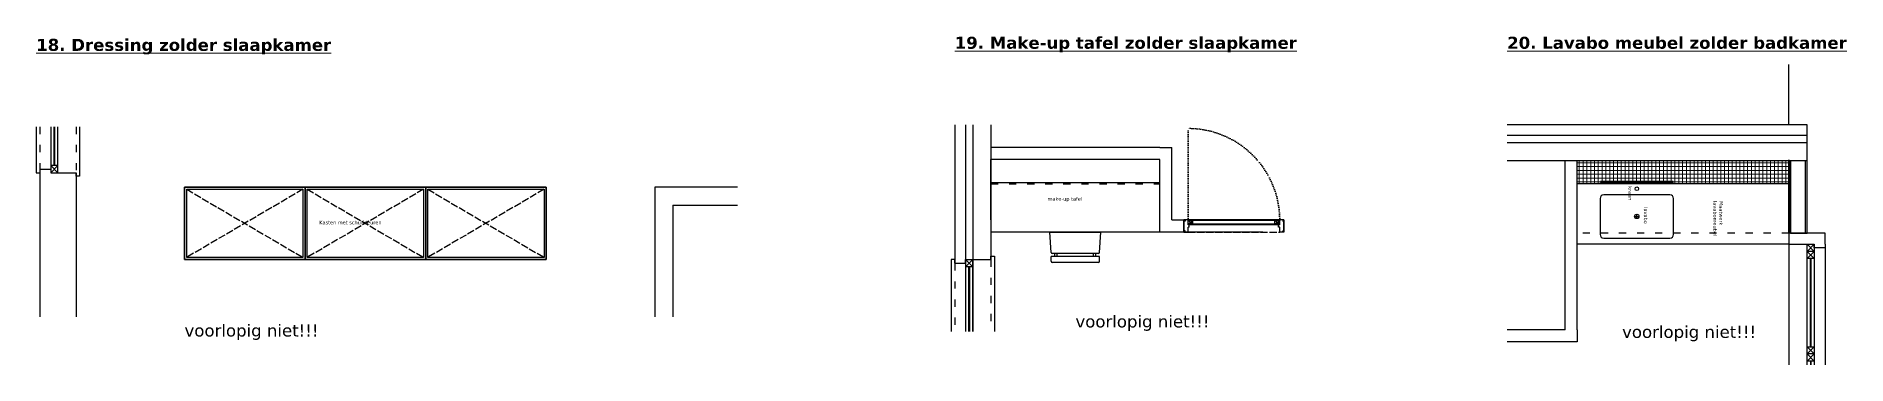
# Model space of a CAD drawing. Header units: millimetres. Extents: x -153917 to -31303, y -39726 to 31262.
# Drawn here: x -140355 to -125339, y -17732 to -15008 of the extents above; entities that cross this region are included whole.
import ezdxf

# ---------------------------------------------------------------- set-up
doc = ezdxf.new("R2010")
doc.units = ezdxf.units.MM
doc.header["$LTSCALE"] = 5
for name, pattern in [('ACAD_ISO02W100', [15, 12, -3]), ('ACAD_ISO03W100', [30, 12, -18]), ('ACAD_ISO07W100', [3, 0, -3])]:
    doc.linetypes.add(name, pattern=pattern)
for name, color, linetype in [('carrelage', 254, 'Continuous'), ('Deuren', 8, 'Continuous'), ('Meubel', 8, 'Continuous'), ('muren', 7, 'Continuous'), ('ramen', 8, 'Continuous'), ('spiegel', 141, 'Continuous'), ('Tekst', 7, 'Continuous')]:
    doc.layers.add(name, color=color, linetype=linetype)
doc.layers.add('Nummering schrijnwerkerij', color=80, linetype='Continuous', lineweight=0)
doc.layers.add('verre', color=4, linetype='Continuous', lineweight=0)
doc.layers.add('tegel', color=7, linetype='Continuous', lineweight=0, true_color=0xcbcac8)
doc.layers.add('Toestellen', color=7, linetype='Continuous', true_color=0x423f38)
doc.styles.add('Arial', font='txt.shx')

msp = doc.modelspace()

# ---------------------------------------------------------------- texts
at = {"layer": 'Nummering schrijnwerkerij', "char_height": 100, "attachment_point": 1}
for s, insert in [('{\\fVerdana|b1|i0|c0|p34;\\L19. Make-up tafel zolder slaapkamer}', (-132736.92, -15012.463)), ('{\\fVerdana|b1|i0|c0|p34;\\L20. Lavabo meubel zolder badkamer}', (-128155.601, -15012.463)), ('{\\fVerdana|b1|i0|c0|p34;\\L18. Dressing zolder slaapkamer}', (-140354.649, -15029.898))]:
    msp.add_mtext_dynamic_manual_height_columns(s, width=8225.00244, gutter_width=12.5, heights=[0], dxfattribs=dict(at, insert=insert))
at = {"layer": 'Tekst', "char_height": 30, "attachment_point": 1}
for s, insert in [('{\\fVerdana|b0|i0|c0|p34;make-up tafel}', (-131967.042, -16341.464)), ('{\\fVerdana|b0|i0|c0|p34;Kasten met schuifdeuren}', (-138007.558, -16537.44)), ('{\\fVerdana|b0|i0|c0|p34;Kasten met schuifdeuren}', (-138007.558, -16537.44))]:
    msp.add_mtext_dynamic_manual_height_columns(s, width=513.71165, gutter_width=12.5, heights=[0], dxfattribs=dict(at, insert=insert))
at = {"layer": 'Tekst', "color": 5, "char_height": 30, "attachment_point": 1, "rotation": 270}
for s, insert in [('{\\fVerdana|b0|i0|c0|p34;kraan}', (-127120.283, -16251.887)), ('{\\fVerdana|b0|i0|c0|p34;lavabo}', (-126991.807, -16425.243))]:
    msp.add_mtext_dynamic_manual_height_columns(s, width=513.71165, gutter_width=12.5, heights=[0], dxfattribs=dict(at, insert=insert))
at = {"layer": 'Tekst', "insert": (-126366.391, -16374.399), "char_height": 30, "attachment_point": 1, "rotation": 270}
msp.add_mtext_dynamic_manual_height_columns('{\\fVerdana|b0|i0|c0|p34;Maatwerk\\Plavabomeubel}', width=513.71165, gutter_width=12.5, heights=[0], dxfattribs=at)
at = {"layer": 'Tekst', "char_height": 100, "width": 2800, "attachment_point": 1, "style": 'Arial'}
for insert in [(-139124.639, -17397.709), (-131736.015, -17322.498), (-127202.502, -17409.126)]:
    msp.add_mtext('{\\fVerdana|b0|i0|c0|p34;\\C1;voorlopig niet!!!}', dxfattribs=dict(at, insert=insert))

# ---------------------------------------------------------------- blocks, each defined once
blk = doc.blocks.new('Deur 83cm')
at = {"layer": 'Deuren'}
for p, q in [((0, 0), (-35, 0)), ((0, -100), (0, 0)), ((-830, -100), (-830, 0)), ((-795, 0), (-830, 0)), ((-830, -100), (-795, -100)), ((-35, 0), (-795, 0)), ((-795, -40), (-795, 0)), ((-35, -5), (-795, -5)), ((-755, -35), (-795, -5)), ((-795, -35), (-755, -5)), ((-35, -35), (-795, -35)), ((-35, -40), (-795, -40)), ((-795, -100), (-795, -60)), ((-785, -60), (-795, -60)), ((-785, -60), (-785, -40)), ((-755, -35), (-755, -5)), ((-75, -35), (-75, -5)), ((-35, -35), (-75, -5)), ((-75, -35), (-35, -5)), ((-45, -60), (-45, -40)), ((-35, -60), (-45, -60)), ((-35, -40), (-35, 0)), ((-35, -100), (-35, -60)), ((0, -100), (-35, -100))]:
    blk.add_line(p, q, dxfattribs=at)
for points in [[(0, 0), (-10, 0), (-10, -10), (0, -10)], [(-830, 0), (-820, 0), (-820, -10), (-830, -10)], [(-830, -100), (-820, -100), (-820, -90), (-830, -90)], [(0, -100), (-10, -100), (-10, -90), (0, -90)]]:
    blk.add_lwpolyline(points, close=True, dxfattribs=at)
blk = doc.blocks.new('Stoel aan tafel')
at = {"layer": 'Meubel'}
for p, q in [((201, -169), (211, 0)), ((-201, -169), (-211, 0)), ((200, -203), (-200, -203)), ((-200, -243), (-200, -203)), ((191, -178), (-191, -178)), ((190, -253), (-190, -253)), ((-170, -203), (-170, -178)), ((-150, -203), (-150, -178)), ((150, -203), (150, -178)), ((170, -203), (170, -178)), ((200, -243), (200, -203))]:
    blk.add_line(p, q, dxfattribs=at)
for centre, start, end in [((-191, -168), 183.5763, 270), ((-190, -243), 180, 270), ((190, -243), 270, 0), ((191, -168), 270, 356.4237)]:
    blk.add_arc(centre, 10, start, end, dxfattribs=at)

# ---------------------------------------------------------------- hatches: boundary and pattern name
at = {"layer": 'tegel'}
h = msp.add_hatch(dxfattribs=at)
h.set_pattern_fill('NET', color=256, scale=10)
h.set_pattern_definition([(360, (-126320.07, -167282.155), (8e-15, 31.75), []), (90, (-126320.07, -167282.155), (-31.75, 1e-14), [])])
h.paths.add_polyline_path([(-125818.753, -16232.034), (-125818.753, -16042.034), (-126418.753, -16042.034), (-126718.753, -16042.034), (-127575.753, -16042.034), (-127575.753, -16232.034)])
h.paths.add_polyline_path([(-126780.253, -16212.034), (-126780.253, -16222.034), (-127380.253, -16222.034), (-127380.253, -16212.034)], flags=16)

# ---------------------------------------------------------------- linework, layer by layer
at = {"layer": 'carrelage'}
for p, q in [((-127380.253, -16222.034), (-127380.253, -16212.034)), ((-126780.253, -16222.034), (-126780.253, -16212.034))]:
    msp.add_line(p, q, dxfattribs=at)
at = {"layer": 'Deuren', "linetype": 'ACAD_ISO07W100'}
msp.add_line((-130801.92, -16531.399), (-130801.92, -15771.399), dxfattribs=at)
at = {"layer": 'Deuren', "linetype": 'ACAD_ISO02W100'}
msp.add_line((-130801.92, -16631.399), (-130041.92, -16631.399), dxfattribs=at)
at = {"layer": 'Deuren', "linetype": 'ACAD_ISO07W100'}
msp.add_arc((-130801.92, -16531.399), 760, 0, 90, dxfattribs=at)
at = {"layer": 'Meubel'}
for p, q in [((-132436.92, -16531.399), (-132436.92, -16031.399)), ((-132436.92, -16031.399), (-132436.92, -16231.399)), ((-125818.753, -16042.034), (-126718.753, -16042.034)), ((-125818.753, -16042.034), (-126418.753, -16042.034)), ((-136124.639, -16259.47), (-139124.639, -16259.47)), ((-139124.639, -16259.47), (-139124.639, -16859.47)), ((-136124.639, -16259.47), (-139124.639, -16259.47)), ((-139124.639, -16259.47), (-139124.639, -16859.47)), ((-138124.639, -16259.47), (-138124.639, -16859.47)), ((-138124.639, -16259.47), (-138124.639, -16859.47)), ((-138124.639, -16259.47), (-138124.639, -16859.47)), ((-138124.639, -16259.47), (-138124.639, -16859.47)), ((-137124.639, -16859.47), (-137124.639, -16259.47)), ((-137124.639, -16259.47), (-137124.639, -16859.47)), ((-137124.639, -16259.47), (-137124.639, -16859.47)), ((-137124.639, -16859.47), (-137124.639, -16259.47)), ((-137124.639, -16259.47), (-137124.639, -16859.47)), ((-137124.639, -16259.47), (-137124.639, -16859.47)), ((-136124.639, -16859.47), (-136124.639, -16259.47)), ((-136124.639, -16259.47), (-136124.639, -16859.47)), ((-136124.639, -16859.47), (-136124.639, -16259.47)), ((-136124.639, -16259.47), (-136124.639, -16859.47)), ((-125818.753, -16232.034), (-127575.753, -16232.034)), ((-127098.253, -16502.534), (-127062.253, -16502.534)), ((-127080.253, -16520.534), (-127080.253, -16484.534)), ((-131036.92, -16631.399), (-132436.92, -16631.399)), ((-125818.753, -16732.034), (-127575.753, -16732.034)), ((-139124.639, -16859.47), (-136124.639, -16859.47)), ((-139124.639, -16859.47), (-136124.639, -16859.47))]:
    msp.add_line(p, q, dxfattribs=at)
at = {"layer": 'Meubel', "linetype": 'ACAD_ISO02W100'}
for p, q in [((-139106.639, -16277.47), (-138142.639, -16841.47)), ((-138142.639, -16277.47), (-139106.639, -16841.47)), ((-139106.639, -16277.47), (-138142.639, -16841.47)), ((-138142.639, -16277.47), (-139106.639, -16841.47)), ((-138106.639, -16277.47), (-137142.639, -16841.47)), ((-137142.639, -16277.47), (-138106.639, -16841.47)), ((-138106.639, -16277.47), (-137142.639, -16841.47)), ((-137142.639, -16277.47), (-138106.639, -16841.47)), ((-137106.639, -16277.47), (-136142.639, -16841.47)), ((-136142.639, -16277.47), (-137106.639, -16841.47)), ((-137106.639, -16277.47), (-136142.639, -16841.47)), ((-136142.639, -16277.47), (-137106.639, -16841.47))]:
    msp.add_line(p, q, dxfattribs=at)
at = {"layer": 'Meubel', "linetype": 'ACAD_ISO03W100'}
msp.add_line((-132436.92, -16231.399), (-131036.92, -16231.399), dxfattribs=at)
at = {"layer": 'Meubel'}
for points in [[(-139124.639, -16259.47), (-138124.639, -16259.47), (-138124.639, -16859.47), (-139124.639, -16859.47)], [(-139124.639, -16259.47), (-138124.639, -16259.47), (-138124.639, -16859.47), (-139124.639, -16859.47)], [(-139106.639, -16277.47), (-138142.639, -16277.47), (-138142.639, -16841.47), (-139106.639, -16841.47)], [(-139106.639, -16277.47), (-138142.639, -16277.47), (-138142.639, -16841.47), (-139106.639, -16841.47)], [(-138124.639, -16259.47), (-137124.639, -16259.47), (-137124.639, -16859.47), (-138124.639, -16859.47)], [(-138124.639, -16259.47), (-137124.639, -16259.47), (-137124.639, -16859.47), (-138124.639, -16859.47)], [(-138106.639, -16277.47), (-137142.639, -16277.47), (-137142.639, -16841.47), (-138106.639, -16841.47)], [(-138106.639, -16277.47), (-137142.639, -16277.47), (-137142.639, -16841.47), (-138106.639, -16841.47)], [(-137124.639, -16259.47), (-136124.639, -16259.47), (-136124.639, -16859.47), (-137124.639, -16859.47)], [(-137124.639, -16259.47), (-136124.639, -16259.47), (-136124.639, -16859.47), (-137124.639, -16859.47)], [(-137106.639, -16277.47), (-136142.639, -16277.47), (-136142.639, -16841.47), (-137106.639, -16841.47)], [(-137106.639, -16277.47), (-136142.639, -16277.47), (-136142.639, -16841.47), (-137106.639, -16841.47)]]:
    msp.add_lwpolyline(points, close=True, dxfattribs=at)
msp.add_lwpolyline([(-127354.753, -16682.034), (-126805.753, -16682.034, 0.414213562), (-126775.753, -16652.034), (-126775.753, -16353.034, 0.414213562), (-126805.753, -16323.034), (-127354.753, -16323.034, 0.414213562), (-127384.753, -16353.034), (-127384.753, -16652.034, 0.414213562)], format="xyb", close=True, dxfattribs=at)
for centre, radius in [((-127080.253, -16272.534), 15), ((-127080.253, -16502.534), 18)]:
    msp.add_circle(centre, radius, dxfattribs=at)
at = {"layer": 'muren'}
for p, q in [((-140354.649, -15759.47), (-140354.649, -15759.47)), ((-132736.92, -15742.034), (-132736.92, -16890.399)), ((-132646.92, -15742.034), (-132646.92, -17455.406)), ((-132586.92, -15742.034), (-132586.92, -17455.406)), ((-132436.92, -15742.034), (-132436.92, -16860.399)), ((-125818.753, -15742.034), (-128155.601, -15742.034)), ((-125668.753, -15832.034), (-128155.601, -15832.034)), ((-125668.753, -15892.034), (-128155.601, -15892.034)), ((-131036.92, -15931.399), (-132436.92, -15931.399)), ((-131036.92, -16031.399), (-132436.92, -16031.399)), ((-131036.92, -15931.399), (-130936.92, -15931.399)), ((-131036.92, -16631.399), (-131036.92, -16031.399)), ((-130936.92, -16531.399), (-130936.92, -15931.399)), ((-125668.753, -16042.034), (-128155.601, -16042.034)), ((-127675.753, -17442.034), (-127675.753, -16042.034)), ((-127575.753, -17442.034), (-127575.753, -16042.034)), ((-125818.753, -16642.034), (-125818.753, -16034.206)), ((-125818.753, -16034.206), (-125818.753, -16642.034)), ((-125818.753, -16042.034), (-125818.753, -16642.034)), ((-125806.253, -16642.034), (-125806.253, -16042.034)), ((-125806.253, -16042.034), (-125806.253, -16642.034)), ((-125681.253, -16642.034), (-125681.253, -16042.034)), ((-125668.753, -16642.034), (-125668.753, -16042.034)), ((-140324.639, -16109.47), (-140324.639, -17335.814)), ((-140324.639, -16109.47), (-140234.639, -16109.47)), ((-140324.639, -16109.47), (-140324.639, -17335.814)), ((-140324.639, -16109.47), (-140234.639, -16109.47)), ((-140234.639, -16109.47), (-140234.639, -16139.47)), ((-140234.639, -16109.47), (-140234.639, -16139.47)), ((-140234.639, -16139.47), (-140024.639, -16139.47)), ((-140234.639, -16139.47), (-140024.639, -16139.47)), ((-140024.639, -16139.47), (-140024.639, -17335.814)), ((-140024.639, -16139.47), (-140024.639, -17335.814)), ((-135224.639, -16259.47), (-135224.639, -17335.814)), ((-135224.639, -16259.47), (-135224.639, -17335.814)), ((-135224.639, -16259.47), (-135224.639, -17335.814)), ((-134537.802, -16259.47), (-135224.639, -16259.47)), ((-135224.639, -16259.47), (-135224.639, -17335.814)), ((-135074.639, -16409.47), (-135074.639, -17335.814)), ((-135074.639, -16409.47), (-135074.639, -17335.814)), ((-135074.639, -16409.47), (-134537.802, -16409.47)), ((-131948.053, -16631.399), (-131525.787, -16631.399)), ((-130181.92, -16631.399), (-131036.92, -16631.399)), ((-130836.92, -16631.399), (-131036.92, -16631.399)), ((-130936.92, -16531.399), (-130836.92, -16531.399)), ((-130836.92, -16531.399), (-130836.92, -16631.399)), ((-130836.92, -16531.399), (-130836.92, -16631.399)), ((-130006.92, -16531.399), (-130006.92, -16631.399)), ((-125518.753, -16642.034), (-125818.753, -16642.034)), ((-125668.753, -16642.034), (-125818.753, -16642.034)), ((-125818.753, -16642.034), (-125818.753, -16732.034)), ((-125518.753, -16642.034), (-125818.753, -16642.034)), ((-125806.253, -16642.034), (-125668.753, -16642.034)), ((-125518.753, -16732.034), (-125518.753, -16642.034)), ((-125818.753, -16732.034), (-125608.753, -16732.034)), ((-125818.753, -16732.034), (-125818.753, -17732.034)), ((-125608.753, -16762.034), (-125608.753, -16732.034)), ((-125518.753, -16762.034), (-125608.753, -16762.034)), ((-125518.753, -16732.034), (-125518.753, -17732.034)), ((-125518.753, -16732.034), (-125518.753, -16762.034)), ((-132736.92, -16890.399), (-132646.92, -16890.399)), ((-132736.92, -16890.399), (-132646.92, -16890.399)), ((-132646.92, -16890.399), (-132646.92, -16860.399)), ((-132646.92, -16860.399), (-132436.92, -16860.399)), ((-132646.92, -16890.399), (-132646.92, -16860.399)), ((-132646.92, -16860.399), (-132436.92, -16860.399)), ((-127675.753, -17442.034), (-128155.601, -17442.034)), ((-127575.753, -17542.034), (-128155.601, -17542.034)), ((-127575.753, -17442.034), (-127575.753, -17542.034))]:
    msp.add_line(p, q, dxfattribs=at)
at = {"layer": 'muren', "linetype": 'ACAD_ISO03W100'}
for p, q in [((-140324.639, -15759.47), (-140324.639, -16109.47)), ((-140324.639, -15759.47), (-140324.639, -16109.47)), ((-140024.639, -15759.47), (-140024.639, -16139.47)), ((-140024.639, -15759.47), (-140024.639, -16139.47)), ((-125818.753, -16642.034), (-127575.753, -16642.034)), ((-132736.92, -16890.399), (-132736.92, -17455.406)), ((-132736.92, -16890.399), (-132736.92, -17455.406)), ((-132436.92, -16860.399), (-132436.92, -17455.406)), ((-132436.92, -16860.399), (-132436.92, -17455.406))]:
    msp.add_line(p, q, dxfattribs=at)
at = {"layer": 'ramen'}
for p, q in [((-140354.649, -15759.47), (-140354.649, -16109.47)), ((-140354.649, -15759.47), (-140354.649, -16109.47)), ((-140234.639, -15759.47), (-140234.639, -16139.47)), ((-140234.639, -15759.47), (-140234.639, -16139.47)), ((-140174.639, -16139.47), (-140174.639, -15759.47)), ((-140174.639, -16139.47), (-140174.639, -15759.47)), ((-139994.639, -15759.47), (-139994.639, -16139.47)), ((-139994.639, -15759.47), (-139994.639, -16139.47)), ((-140354.649, -16109.47), (-140354.649, -16139.47)), ((-140354.649, -16109.47), (-140354.649, -16139.47)), ((-140354.649, -16139.47), (-140324.639, -16139.47)), ((-140354.649, -16139.47), (-140324.639, -16139.47)), ((-140174.639, -16079.47), (-140234.639, -16079.47)), ((-140234.639, -16079.47), (-140174.639, -16139.47)), ((-140174.639, -16079.47), (-140234.639, -16139.47)), ((-140174.639, -16079.47), (-140234.639, -16079.47)), ((-140234.639, -16079.47), (-140174.639, -16139.47)), ((-140174.639, -16079.47), (-140234.639, -16139.47)), ((-140234.639, -16139.47), (-140174.639, -16139.47)), ((-140234.639, -16139.47), (-140174.639, -16139.47)), ((-140174.639, -16139.47), (-140174.639, -16079.47)), ((-140174.639, -16139.47), (-140174.639, -16079.47)), ((-140024.639, -16169.47), (-140024.639, -16139.47)), ((-140024.639, -16169.47), (-140024.639, -16139.47)), ((-139994.639, -16169.47), (-140024.639, -16169.47)), ((-139994.639, -16169.47), (-140024.639, -16169.47)), ((-139994.639, -16139.47), (-139994.639, -16169.47)), ((-139994.639, -16139.47), (-139994.639, -16169.47)), ((-125668.753, -16732.034), (-125608.753, -16732.034)), ((-125668.753, -16792.034), (-125608.753, -16732.034)), ((-125668.753, -16732.034), (-125608.753, -16792.034)), ((-125668.753, -17732.034), (-125668.753, -16732.034)), ((-125668.753, -16792.034), (-125608.753, -16732.034)), ((-125668.753, -16732.034), (-125608.753, -16792.034)), ((-125608.753, -16792.034), (-125668.753, -16792.034)), ((-125668.753, -16852.034), (-125608.753, -16792.034)), ((-125668.753, -16792.034), (-125608.753, -16852.034)), ((-125608.753, -16792.034), (-125668.753, -16792.034)), ((-125668.753, -16852.034), (-125608.753, -16792.034)), ((-125668.753, -16792.034), (-125608.753, -16852.034)), ((-125608.753, -16732.034), (-125608.753, -16792.034)), ((-125608.753, -16732.034), (-125608.753, -17732.034)), ((-125608.753, -16732.034), (-125608.753, -16792.034)), ((-125608.753, -16792.034), (-125608.753, -16852.034)), ((-125608.753, -16792.034), (-125608.753, -16852.034)), ((-132736.931, -16860.399), (-132766.931, -16860.399)), ((-132766.931, -16860.399), (-132766.931, -17455.406)), ((-132736.931, -16860.399), (-132766.931, -16860.399)), ((-132766.931, -16860.399), (-132766.931, -17455.406)), ((-132736.92, -16890.399), (-132736.931, -16860.399)), ((-132736.92, -16890.399), (-132736.931, -16860.399)), ((-132646.92, -16860.399), (-132646.92, -17455.406)), ((-132646.92, -16920.399), (-132586.92, -16860.399)), ((-132646.92, -16860.399), (-132586.92, -16920.399)), ((-132646.92, -16860.399), (-132646.92, -17455.406)), ((-132646.92, -16920.399), (-132586.92, -16860.399)), ((-132646.92, -16860.399), (-132586.92, -16920.399)), ((-132586.92, -16920.399), (-132646.92, -16920.399)), ((-132586.92, -16920.399), (-132646.92, -16920.399)), ((-132586.92, -16860.399), (-132586.92, -16920.399)), ((-132586.92, -16860.399), (-132586.92, -16920.399)), ((-132586.92, -17455.406), (-132586.92, -16860.399)), ((-132586.92, -17455.406), (-132586.92, -16860.399)), ((-132436.92, -16860.399), (-132436.92, -16830.399)), ((-132436.92, -16830.399), (-132406.92, -16830.399)), ((-132436.92, -16860.399), (-132436.92, -16830.399)), ((-132436.92, -16830.399), (-132406.92, -16830.399)), ((-132406.92, -16830.399), (-132406.92, -17455.406)), ((-132406.92, -16830.399), (-132406.92, -17455.406)), ((-125608.753, -16852.034), (-125668.753, -16852.034)), ((-125608.753, -16852.034), (-125668.753, -16852.034)), ((-125608.753, -16852.034), (-125668.753, -16852.034)), ((-125608.753, -16852.034), (-125668.753, -16852.034)), ((-125668.753, -17582.034), (-125608.753, -17582.034)), ((-125668.753, -17642.034), (-125608.753, -17582.034)), ((-125668.753, -17582.034), (-125608.753, -17642.034)), ((-125608.753, -17642.034), (-125668.753, -17642.034)), ((-125608.753, -17642.034), (-125668.753, -17642.034)), ((-125668.753, -17702.034), (-125608.753, -17642.034)), ((-125668.753, -17642.034), (-125608.753, -17702.034)), ((-125608.753, -17702.034), (-125668.753, -17702.034)), ((-125608.753, -17702.034), (-125668.753, -17702.034))]:
    msp.add_line(p, q, dxfattribs=at)
at = {"layer": 'spiegel'}
for p, q in [((-126780.253, -16212.034), (-127380.253, -16212.034)), ((-132436.92, -16221.399), (-131036.92, -16221.399)), ((-125818.753, -16232.034), (-127575.753, -16232.034)), ((-126780.253, -16222.034), (-127380.253, -16222.034))]:
    msp.add_line(p, q, dxfattribs=at)
at = {"layer": 'Toestellen'}
for p, q in [((-125818.753, -15742.034), (-125818.753, -15242.034)), ((-125668.753, -15742.034), (-125818.753, -15742.034)), ((-125668.753, -16042.034), (-125668.753, -15742.034))]:
    msp.add_line(p, q, dxfattribs=at)
at = {"layer": 'verre'}
for p, q in [((-140209.639, -15759.47), (-140209.639, -16079.47)), ((-140209.639, -15759.47), (-140209.639, -16079.47)), ((-140204.639, -15759.47), (-140204.639, -16079.47)), ((-140204.639, -15759.47), (-140204.639, -16079.47)), ((-140199.639, -15759.47), (-140199.639, -16079.47)), ((-140199.639, -15759.47), (-140199.639, -16079.47)), ((-125818.753, -16642.034), (-125818.753, -16732.034)), ((-125818.753, -16732.034), (-125818.753, -17732.034)), ((-132621.92, -16920.399), (-132621.92, -17455.406)), ((-132621.92, -16920.399), (-132621.92, -17455.406)), ((-132616.92, -16920.399), (-132616.92, -17455.406)), ((-132616.92, -16920.399), (-132616.92, -17455.406)), ((-132611.92, -16920.399), (-132611.92, -17455.406)), ((-132611.92, -16920.399), (-132611.92, -17455.406)), ((-125643.753, -16852.034), (-125643.753, -17582.034)), ((-125638.753, -16852.034), (-125638.753, -17582.034)), ((-125638.753, -16852.034), (-125638.753, -17582.034)), ((-125633.753, -16852.034), (-125633.753, -17582.034)), ((-125638.753, -17702.034), (-125638.753, -17732.034)), ((-125638.753, -17702.034), (-125638.753, -17732.034)), ((-125633.753, -17702.034), (-125633.753, -17732.034))]:
    msp.add_line(p, q, dxfattribs=at)

# ---------------------------------------------------------------- block references
at = {"layer": 'Meubel'}
msp.add_blockref('Deur 83cm', (-130006.92, -16531.399), dxfattribs=at)
at = {"layer": 'muren'}
msp.add_blockref('Stoel aan tafel', (-131736.92, -16631.399), dxfattribs=at)

msp.set_redraw_order([(e.dxf.handle, doc.entitydb.next_handle()) for e in msp.query("TEXT MTEXT ATTDEF DIMENSION ARC_DIMENSION")])  # texts and dimensions are drawn at this point

doc.saveas('drawing.dxf')
